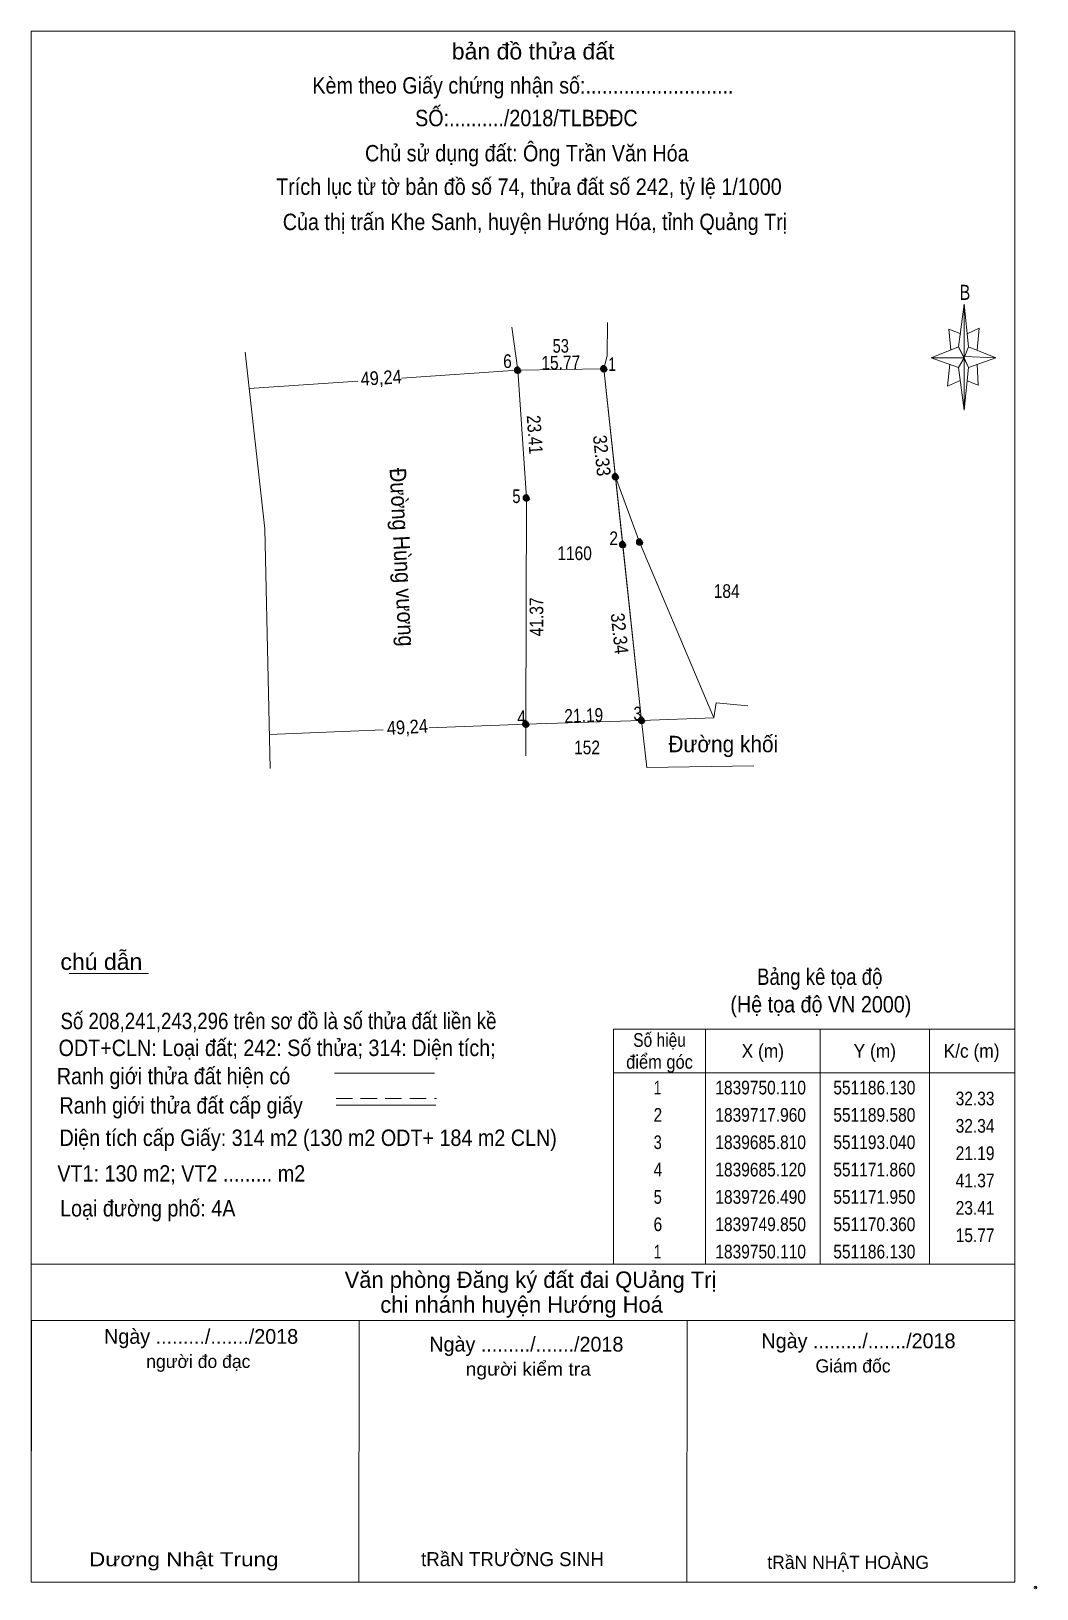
# Model space of a CAD drawing. Header units: metres. Extents: x 550397 to 552591, y 1839509 to 1839821.
# Drawn here: x 551081.3 to 551265.4, y 1839527 to 1839811.8 of the extents above; entities that cross this region are included whole.
import ezdxf
from ezdxf.enums import TextEntityAlignment as Align

# ---------------------------------------------------------------- set-up
doc = ezdxf.new("R2010")
doc.units = ezdxf.units.M
doc.header["$PDMODE"] = 32
doc.header["$PDSIZE"] = 0.5
doc.linetypes.add('DOTTED', pattern=[1.5, 0.3, -1.2])
doc.linetypes.add('MEDIUM_DASHED', pattern=[4.5, 3, -1.5])
for name, color, linetype, lineweight in [('1', 7, 'DOTTED', 13), ('11', 7, 'Continuous', 13), ('17', 7, 'Continuous', 13), ('5', 7, 'Continuous', 13), ('6', 7, 'Continuous', 13), ('63', 7, 'Continuous', 13)]:
    doc.layers.add(name, color=color, linetype=linetype, lineweight=lineweight)

msp = doc.modelspace()

# ---------------------------------------------------------------- texts
at = {"layer": '1', "width": 1.2}
msp.add_text('Dương Nhật Trung', height=2.56, dxfattribs=at).set_placement((551126.59, 1839531.12), align=Align.RIGHT)
at = {"layer": '1'}
msp.add_text('tRầN TRƯỜNG SINH', height=2.56, dxfattribs=at).set_placement((551186.12, 1839531.14), align=Align.RIGHT)
at = {"layer": '11'}
for s, height, width, p in [('53', 2.5, 0.8, (551178.24, 1839753.04)), ('1160', 2.5, 0.85, (551180.775, 1839715.12)), ('184', 2.5, 0.85, (551208.605, 1839708.2)), ('152', 2.5, 0.85, (551183.05, 1839679.61)), ('Đường khối', 3, 0.95, (551207.985, 1839679.98))]:
    msp.add_text(s, height=height, dxfattribs=dict(at, width=width)).set_placement(p, align=Align.CENTER)
for s, width, p in [(' 6', 0.85, (551169.28, 1839750.25)), (' 1', 0.75, (551188.35, 1839749.71)), (' 5', 0.8, (551170.87, 1839725.55)), (' 2', 0.85, (551188.72, 1839717.85)), (' 4', 0.85, (551171.86, 1839685.12)), (' 3', 0.8, (551193.04, 1839685.81))]:
    msp.add_text(s, height=2.5, dxfattribs=dict(at, width=width)).set_placement(p, align=Align.RIGHT)
for s, height, rotation, width, p in [('15.77', 2.5, 0.945, 0.85, (551178.269, 1839749.98)), ('49,24', 2.5, 3.463, 0.9, (551145.449, 1839747.214)), ('23.41', 2.5, 273.894, 0.85, (551172.253, 1839737.985)), ('32.33', 2.5, 276.125, 0.9, (551184.525, 1839734.098)), ('Đường Hùng vương', 3, 272.912, 0.9, (551147.75, 1839715.576)), ('41.37', 2.5, 89.875, 0.85, (551175.048, 1839704.727)), ('32.34', 2.5, 276.143, 0.9, (551187.773, 1839701.554)), ('21.19', 2.5, 1.866, 0.85, (551182.489, 1839685.459)), ('49,24', 2.5, 3.463, 0.9, (551150.249, 1839683.354))]:
    msp.add_text(s, height=height, rotation=rotation, dxfattribs=dict(at, width=width)).set_placement(p, align=Align.CENTER)
at = {"layer": '5'}
for s, height, width, p in [('bản đồ thửa đất', 3, 1.05, (551173.18, 1839806.66)), ('Kèm theo Giấy chứng nhận số:...........................', 3, 0.9, (551171.32, 1839800.42)), ('SỐ:........../2018/TLBĐĐC', 3, 0.9, (551171.95, 1839794.46)), ('Chủ sử dụng đất: Ông Trần Văn Hóa', 3, 0.9, (551172.03, 1839788.02)), ('Trích lục từ tờ bản đồ số 74, thửa đất số 242, tỷ lệ 1/1000 ', 3, 0.9, (551172.92, 1839781.9)), ('Của thị trấn Khe Sanh, huyện Hướng Hóa, tỉnh Quảng Trị', 3, 0.9, (551173.52, 1839775.46)), ('B', 2.755, 0.8, (551252.205, 1839762.7))]:
    msp.add_text(s, height=height, dxfattribs=dict(at, width=width)).set_placement(p, align=Align.CENTER)
at = {"layer": '6'}
for s, width, p in [('chú dẫn', 1.05, (551086.68, 1839640.18)), ('Số 208,241,243,296 trên sơ đồ là số thửa đất liền kề', 0.85, (551086.7, 1839629.34)), ('ODT+CLN: Loại đất; 242: Số thửa; 314: Diện tích;', 0.9, (551086.34, 1839624.42)), ('Ranh giới thửa đất hiện có ', 0.9, (551086.02, 1839619.26)), ('Ranh giới thửa đất cấp giấy', 0.9, (551086.5, 1839613.9)), ('Diện tích cấp Giấy: 314 m2 (130 m2 ODT+ 184 m2 CLN)', 0.9, (551086.52, 1839607.98)), ('VT1: 130 m2; VT2 ......... m2', 0.9, (551086.12, 1839601.46)), ('Loại đường phố: 4A', 0.9, (551086.62, 1839595.08))]:
    msp.add_text(s, height=3, dxfattribs=dict(at, width=width)).set_placement(p)
for s, height, width, p in [('Bảng kê tọa độ', 3, 0.85, (551225.635, 1839637.43)), ('(Hệ tọa độ VN 2000)', 3, 0.9, (551225.84, 1839632.39)), ('người kiểm tra', 2.4, 1.1, (551172.3, 1839565.98))]:
    msp.add_text(s, height=height, dxfattribs=dict(at, width=width)).set_placement(p, align=Align.CENTER)
for s, height, p in [(' Văn phòng Đăng ký đất đai QUảng Trị', 3, (551172.145, 1839582.02)), ('chi nhánh huyện Hướng Hoá', 3, (551171.075, 1839577.48)), ('Ngày ........./......./2018', 2.7, (551112.425, 1839571.8)), ('Ngày ........./......./2018', 2.7, (551171.945, 1839570.38)), ('Ngày ........./......./2018', 2.7, (551232.725, 1839571)), ('người đo đạc', 2.4, (551111.915, 1839567.38)), ('Giám đốc', 2.4, (551231.73, 1839566.56)), ('tRầN NHẬT HOÀNG', 2.4, (551230.83, 1839530.64))]:
    msp.add_text(s, height=height, dxfattribs=at).set_placement(p, align=Align.CENTER)
at = {"layer": '63'}
for s, width, p in [('Số hiệu', 0.85, (551196.32, 1839626.11)), ('điểm góc', 0.9, (551196.32, 1839622.11)), ('X (m)', 0.95, (551215.22, 1839624.11)), ('Y (m)', 0.95, (551235.715, 1839624.11)), ('K/c (m)', 0.95, (551253.42, 1839624.11)), (' 1', 0.75, (551195.615, 1839617.41)), ('1839750.110', 0.85, (551214.82, 1839617.41)), ('551186.130', 0.85, (551235.625, 1839617.41)), (' 2', 0.85, (551195.62, 1839612.41)), ('1839717.960', 0.85, (551214.82, 1839612.41)), ('551189.580', 0.85, (551235.625, 1839612.41)), (' 3', 0.8, (551195.62, 1839607.41)), ('1839685.810', 0.85, (551214.82, 1839607.41)), ('551193.040', 0.85, (551235.625, 1839607.41)), (' 4', 0.85, (551195.615, 1839602.41)), ('1839685.120', 0.85, (551214.82, 1839602.41)), ('551171.860', 0.85, (551235.625, 1839602.41)), (' 5', 0.8, (551195.62, 1839597.41)), ('1839726.490', 0.85, (551214.82, 1839597.41)), ('551171.950', 0.85, (551235.625, 1839597.41)), (' 6', 0.85, (551195.62, 1839592.41)), ('1839749.850', 0.85, (551214.82, 1839592.41)), ('551170.360', 0.85, (551235.625, 1839592.41)), (' 1', 0.75, (551195.615, 1839587.41)), ('1839750.110', 0.85, (551214.82, 1839587.41)), ('551186.130', 0.85, (551235.625, 1839587.41))]:
    msp.add_text(s, height=2.5, dxfattribs=dict(at, width=width)).set_placement(p, align=Align.CENTER)
at = {"layer": '63', "width": 0.85}
for s, p in [('32.33', (551257.62, 1839615.41)), ('32.34', (551257.62, 1839610.41)), ('21.19', (551257.62, 1839605.41)), ('41.37', (551257.62, 1839600.41)), ('23.41', (551257.62, 1839595.41)), ('15.77', (551257.62, 1839590.41))]:
    msp.add_text(s, height=2.5, dxfattribs=at).set_placement(p, align=Align.RIGHT)

# ---------------------------------------------------------------- hatches: boundary and pattern name
at = {"layer": '11'}
for points in [[(551170.955, 1839749.85, 1), (551169.765, 1839749.85, 1)], [(551186.725, 1839750.11, 1), (551185.535, 1839750.11, 1)], [(551188.845, 1839730.37, 1), (551187.655, 1839730.37, 1)], [(551172.545, 1839726.49, 1), (551171.355, 1839726.49, 1)], [(551190.175, 1839717.96, 1), (551188.985, 1839717.96, 1)], [(551193.275, 1839718.42, 1), (551192.085, 1839718.42, 1)], [(551172.455, 1839685.12, 1), (551171.265, 1839685.12, 1)], [(551193.635, 1839685.81, 1), (551192.445, 1839685.81, 1)]]:
    msp.add_hatch(color=256, dxfattribs=at).paths.add_polyline_path(points)

# ---------------------------------------------------------------- linework, layer by layer
for p, q in [((551170.36, 1839749.85), (551169.27, 1839757.68)), ((551149.1, 1839748.41), (551170.36, 1839749.85)), ((551170.36, 1839749.85), (551186.13, 1839750.11)), ((551170.36, 1839749.85), (551171.95, 1839726.49)), ((551121.23, 1839746.51), (551141.09, 1839747.86)), ((551188.25, 1839730.37), (551192.68, 1839718.42)), ((551171.95, 1839726.49), (551171.86, 1839685.12)), ((551192.68, 1839718.42), (551206.25, 1839686.24)), ((551206.68, 1839689.03), (551206.25, 1839686.24)), ((551206.68, 1839689.03), (551212.5, 1839688.48)), ((551124.9, 1839683.25), (551145.73, 1839684.08)), ((551154.18, 1839684.42), (551171.86, 1839685.12)), ((551171.86, 1839685.12), (551171.85, 1839679.34)), ((551193.04, 1839685.81), (551194, 1839677.17)), ((551213.6, 1839677.49), (551194, 1839677.17))]:
    msp.add_line(p, q, dxfattribs=at)
for points in [[(551186.13, 1839750.11), (551186.73, 1839752.45), (551186.79, 1839758.57)], [(551120.5, 1839753.16), (551124.06, 1839720.83), (551125.04, 1839677.01)], [(551186.13, 1839750.11), (551193.04, 1839685.81), (551186.13, 1839750.11)], [(551206.25, 1839686.24), (551193.04, 1839685.81), (551171.86, 1839685.12)]]:
    msp.add_lwpolyline(points, dxfattribs=at)
msp.add_lwpolyline([(551186.13, 1839750.11), (551189.58, 1839717.96), (551193.04, 1839685.81), (551171.86, 1839685.12), (551171.95, 1839726.49), (551170.36, 1839749.85)], close=True, dxfattribs=at)
at = {"layer": '11', "linetype": 'MEDIUM_DASHED'}
for centre in [(551170.36, 1839749.85), (551186.13, 1839750.11), (551188.25, 1839730.37), (551171.95, 1839726.49), (551189.58, 1839717.96), (551192.68, 1839718.42), (551171.86, 1839685.12), (551193.04, 1839685.81)]:
    msp.add_circle(centre, 0.595, dxfattribs=at)
at = {"layer": '17'}
for p, q in [((551088.3, 1839639.54), (551102.78, 1839639.54)), ((551081.32, 1839528.24), (551081.36, 1839576.06)), ((551141.32, 1839528.18), (551141.36, 1839576.02)), ((551201.32, 1839528.14), (551201.36, 1839575.96))]:
    msp.add_line(p, q, dxfattribs=at)
at = {"layer": '5'}
for p, q in [((551251.04, 1839754.12), (551252.04, 1839761.92)), ((551252.84, 1839754.12), (551257.84, 1839752.12)), ((551251.04, 1839750.32), (551246.04, 1839752.12)), ((551252.84, 1839750.32), (551252.04, 1839742.52)), ((551254.44, 1839750.92), (551254.64, 1839747.12)), ((551254.64, 1839747.12), (551252.64, 1839747.92))]:
    msp.add_line(p, q, dxfattribs=at)
for points in [[(551081.32, 1839811.84), (551261.32, 1839811.84), (551261.32, 1839528.24), (551081.32, 1839528.24)], [(551252.04, 1839761.92), (551252.84, 1839754.12), (551252.04, 1839752.12)], [(551252.04, 1839752.12), (551246.04, 1839752.12), (551251.04, 1839754.12), (551252.84, 1839750.32), (551257.84, 1839752.12), (551252.04, 1839752.32)], [(551252.04, 1839752.12), (551252.04, 1839742.52), (551251.04, 1839750.32)]]:
    msp.add_lwpolyline(points, close=True, dxfattribs=at)
for points in [[(551251.44, 1839756.52), (551249.24, 1839757.32), (551249.64, 1839753.52)], [(551252.64, 1839756.52), (551254.84, 1839757.52), (551254.44, 1839753.52)], [(551252.04, 1839752.12), (551251.04, 1839754.12), (551246.04, 1839752.12)], [(551249.44, 1839750.92), (551249.04, 1839746.92), (551251.24, 1839747.92)], [(551252.04, 1839752.12), (551252.84, 1839750.32), (551257.84, 1839752.12)]]:
    msp.add_lwpolyline(points, dxfattribs=at)
at = {"layer": '6'}
for p, q in [((551136.84, 1839621.28), (551155.12, 1839621.28)), ((551137.12, 1839615.42), (551155.4, 1839615.42)), ((551081.32, 1839586.36), (551261.32, 1839586.36)), ((551081.32, 1839586.36), (551261.32, 1839586.36)), ((551081.32, 1839576.04), (551261.32, 1839576.04))]:
    msp.add_line(p, q, dxfattribs=at)
at = {"layer": '6', "linetype": 'MEDIUM_DASHED'}
msp.add_line((551137.12, 1839616.66), (551155.52, 1839616.66), dxfattribs=at)
at = {"layer": '6'}
msp.add_point((551265.12, 1839527.24), dxfattribs=at)
at = {"layer": '63'}
for p, q in [((551204.72, 1839629.36), (551204.72, 1839586.36)), ((551225.72, 1839629.36), (551225.72, 1839586.36)), ((551245.72, 1839629.36), (551245.72, 1839586.36)), ((551187.92, 1839621.36), (551261.32, 1839621.36))]:
    msp.add_line(p, q, dxfattribs=at)
msp.add_lwpolyline([(551187.92, 1839629.36), (551261.32, 1839629.36), (551261.32, 1839586.36), (551187.92, 1839586.36)], close=True, dxfattribs=at)

msp.set_redraw_order([(e.dxf.handle, doc.entitydb.next_handle()) for e in msp.query("TEXT MTEXT ATTDEF DIMENSION ARC_DIMENSION")])  # texts and dimensions are drawn at this point

doc.saveas('drawing.dxf')
